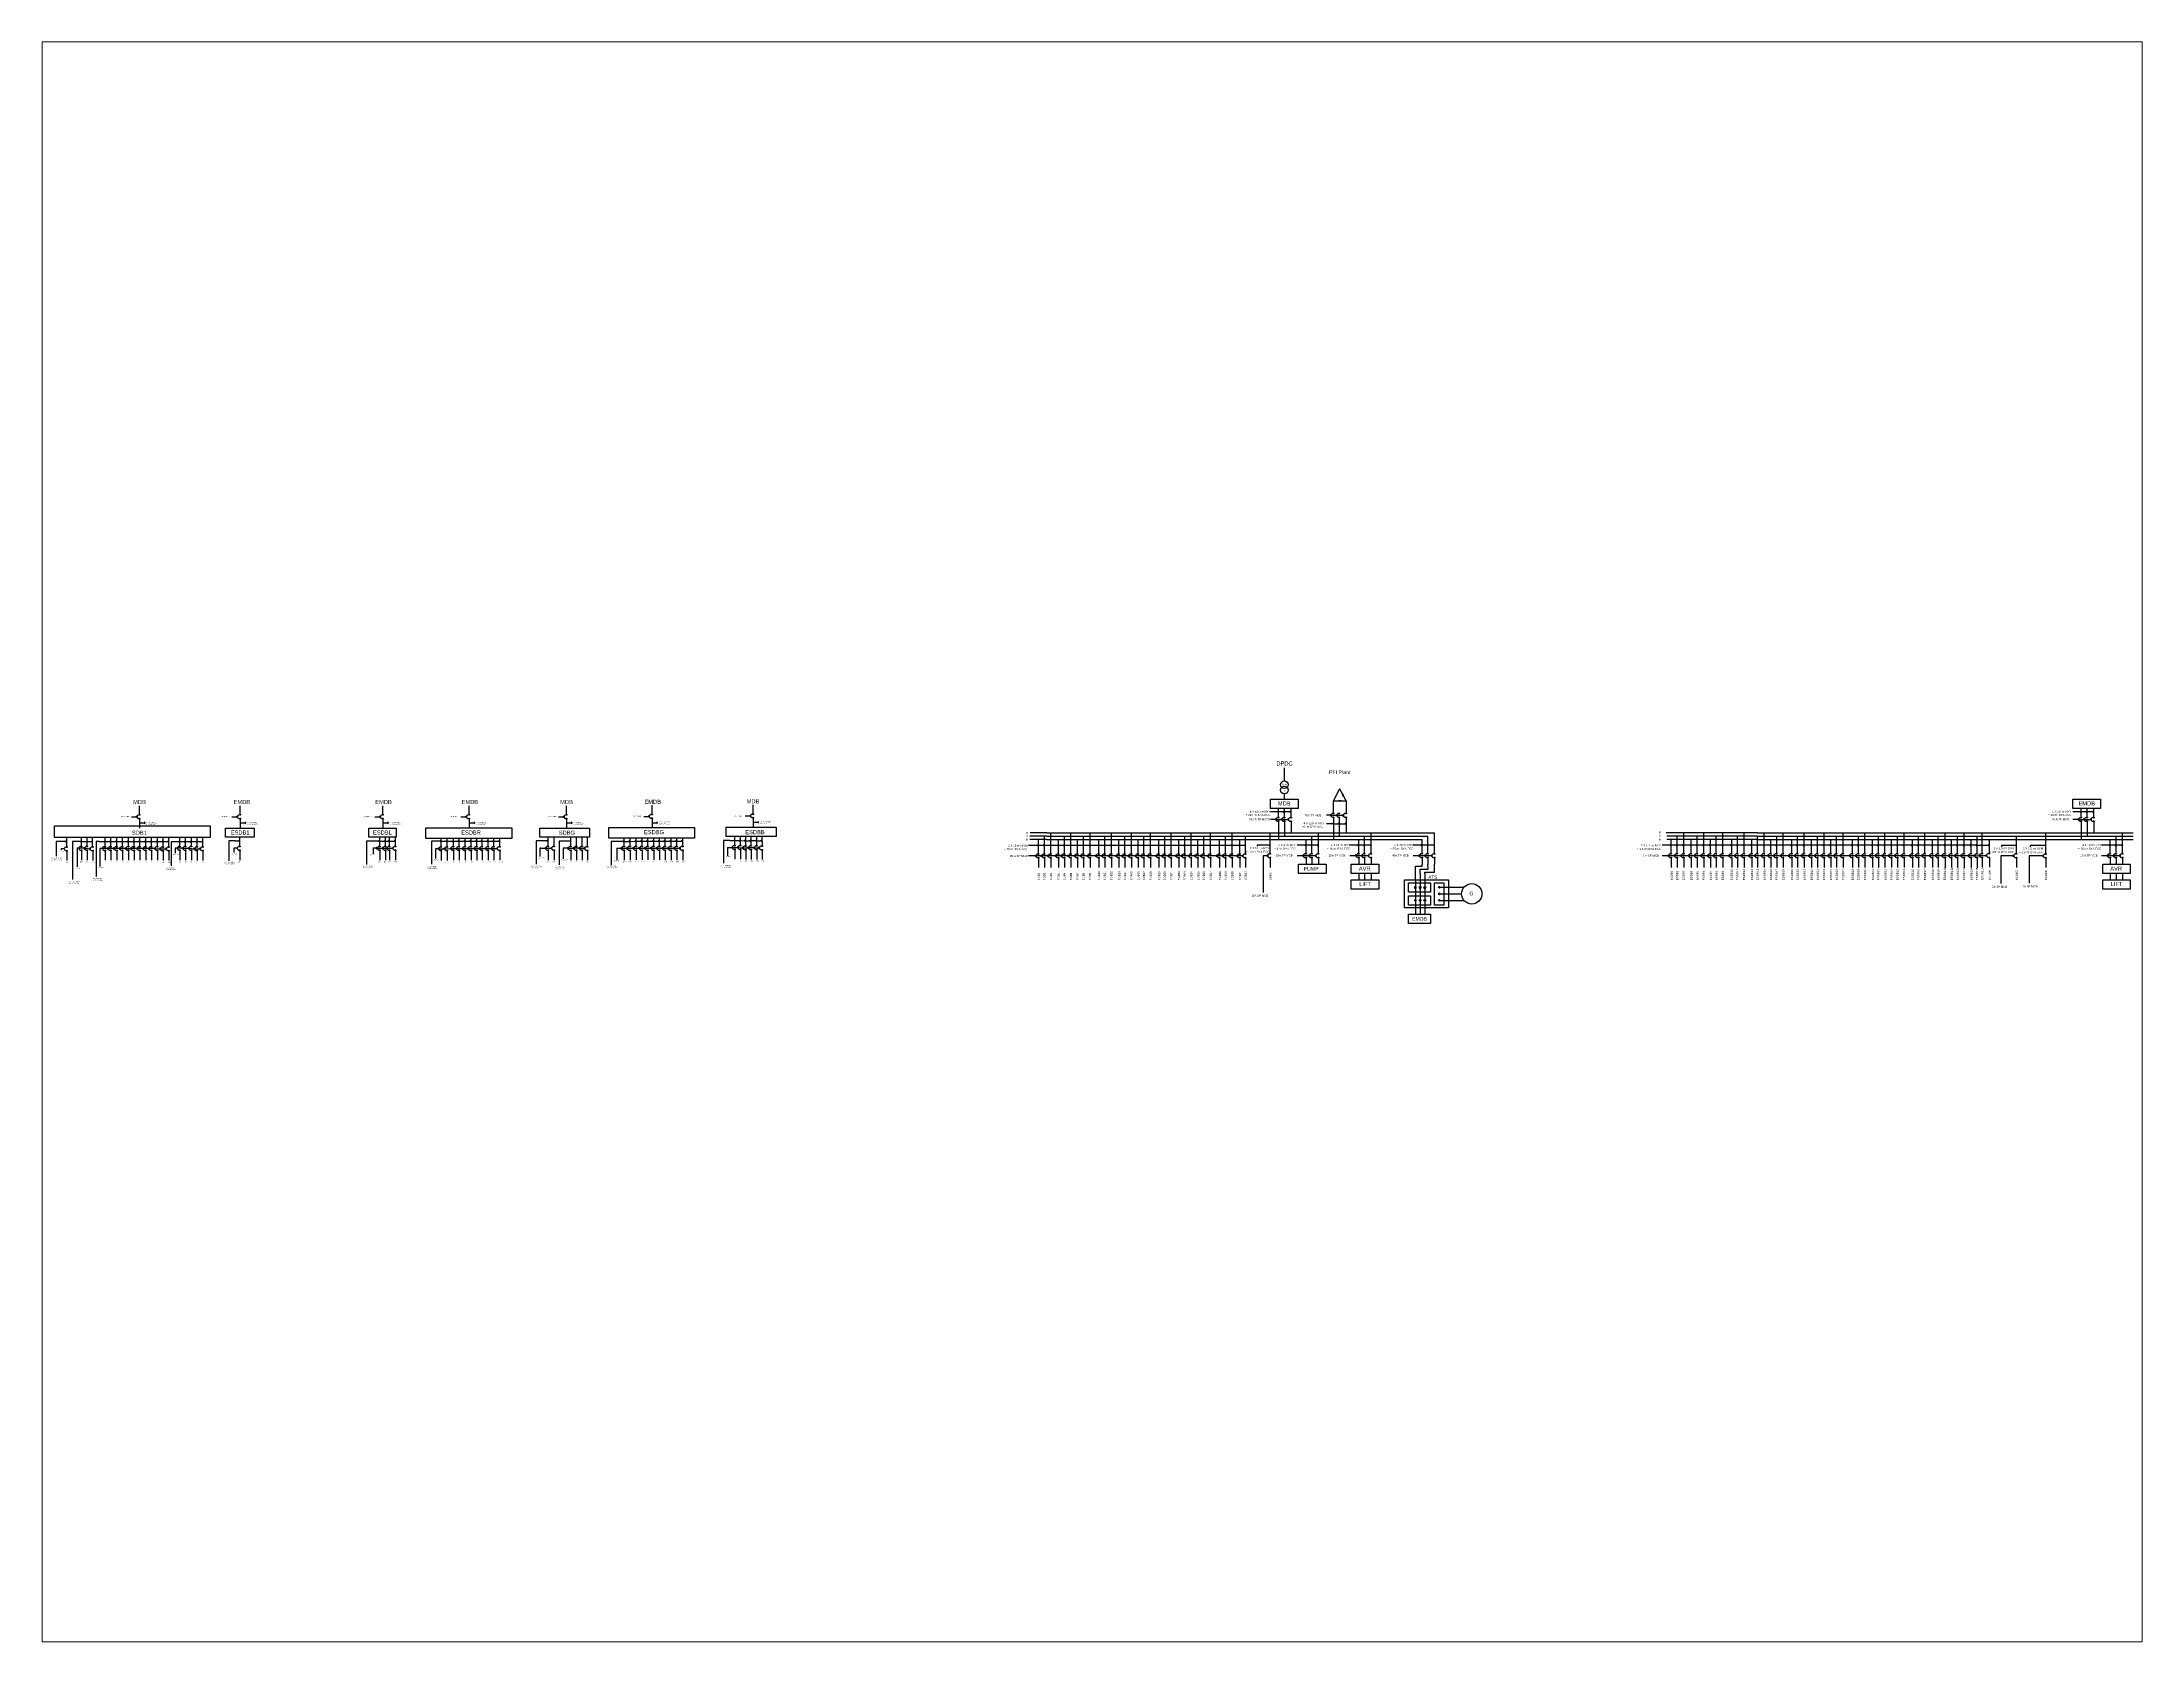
# Paper-space layout 'Layout1' of a CAD drawing. Header units: inches. Extents: x 1.05 to 9.45, y 0.8 to 7.2.
# The model-space entities are those that its viewports show. They can reach past a viewport. Long polylines and large blocks are cut down to what shows.
import ezdxf

# ---------------------------------------------------------------- set-up
doc = ezdxf.new("R2010")
doc.units = ezdxf.units.IN
doc.header["$LTSCALE"] = 20
doc.header["$MEASUREMENT"] = 0
doc.linetypes.add('HIDDEN', pattern=[0.375, 0.25, -0.125])
doc.layers.add('Layer1', color=7, linetype='Continuous')
doc.styles.get("Standard").update_dxf_attribs({"font": 'arial.ttf'})

msp = doc.modelspace()

# ---------------------------------------------------------------- linework, layer by layer
for p, q in [((6451, 993), (6451, 1057)), ((6451, 905), (6451, 931)), ((854, 819), (850, 824)), ((866, 831), (866, 873)), ((1344, 819), (1340, 824)), ((1357, 831), (1357, 873)), ((2041, 819), (2037, 824)), ((2053, 831), (2053, 873)), ((2461, 819), (2457, 824)), ((2474, 831), (2474, 873)), ((2937, 819), (2933, 824)), ((2949, 831), (2949, 873)), ((3326, 821), (3353, 821)), ((3353, 821), (3349, 825)), ((3353, 821), (3349, 817)), ((3366, 833), (3366, 875)), ((3820, 823), (3847, 823)), ((3847, 823), (3843, 827)), ((3847, 823), (3843, 819)), ((3859, 834), (3859, 877)), ((6484, 843), (6383, 843)), ((6423, 843), (6419, 847)), ((6423, 843), (6419, 838)), ((6423, 818), (6423, 860)), ((6451, 843), (6447, 847)), ((6451, 843), (6447, 838)), ((6451, 818), (6451, 860)), ((6484, 843), (6480, 847)), ((6484, 843), (6480, 838)), ((6484, 818), (6484, 860)), ((6678, 826), (6657, 826)), ((6678, 826), (6674, 830)), ((6678, 826), (6674, 821)), ((6691, 879), (6691, 896)), ((6691, 837), (6691, 879)), ((6707, 826), (6703, 830)), ((6707, 826), (6703, 821)), ((6739, 826), (6735, 830)), ((6739, 826), (6735, 821)), ((10399, 843), (10298, 843)), ((10338, 843), (10334, 847)), ((10338, 843), (10334, 838)), ((10338, 818), (10338, 860)), ((10367, 843), (10362, 847)), ((10367, 843), (10362, 838)), ((10367, 818), (10367, 860)), ((10399, 843), (10395, 847)), ((10399, 843), (10395, 838)), ((10399, 818), (10399, 860)), ((583, 676), (583, 718)), ((611, 676), (611, 718)), ((637, 675), (637, 717)), ((698, 675), (698, 717)), ((726, 675), (726, 717)), ((755, 675), (755, 717)), ((783, 675), (783, 717)), ((812, 675), (812, 717)), ((827, 819), (854, 819)), ((839, 675), (839, 717)), ((854, 819), (850, 815)), ((866, 808), (866, 764)), ((866, 789), (893, 789)), ((867, 675), (867, 717)), ((893, 789), (889, 793)), ((893, 789), (889, 785)), ((896, 675), (896, 717)), ((925, 675), (925, 717)), ((953, 675), (953, 717)), ((1062, 676), (1062, 719)), ((1091, 676), (1091, 719)), ((1119, 676), (1119, 719)), ((1317, 819), (1344, 819)), ((1344, 819), (1340, 815)), ((1355, 676), (1355, 719)), ((1357, 808), (1357, 764)), ((1357, 789), (1384, 789)), ((1384, 789), (1380, 793)), ((1384, 789), (1380, 785)), ((2014, 819), (2041, 819)), ((2041, 819), (2037, 815)), ((2038, 676), (2038, 719)), ((2053, 808), (2053, 764)), ((2053, 789), (2080, 789)), ((2066, 676), (2066, 719)), ((2080, 789), (2076, 793)), ((2080, 789), (2076, 785)), ((2086, 676), (2086, 719)), ((2114, 676), (2114, 719)), ((2434, 819), (2461, 819)), ((2461, 819), (2457, 815)), ((2474, 808), (2474, 764)), ((2474, 789), (2501, 789)), ((2501, 789), (2497, 793)), ((2501, 789), (2497, 785)), ((2860, 676), (2860, 719)), ((2888, 676), (2888, 719)), ((2910, 819), (2937, 819)), ((2937, 819), (2933, 815)), ((2949, 808), (2949, 764)), ((2949, 789), (2976, 789)), ((2970, 676), (2970, 718)), ((2976, 789), (2972, 793)), ((2976, 789), (2972, 785)), ((2997, 676), (2997, 719)), ((3025, 676), (3025, 719)), ((3366, 810), (3366, 766)), ((3366, 790), (3393, 790)), ((3393, 790), (3389, 794)), ((3393, 790), (3389, 786)), ((3770, 680), (3770, 722)), ((3798, 680), (3798, 722)), ((3823, 679), (3823, 721)), ((3849, 679), (3849, 721)), ((3859, 812), (3859, 768)), ((3859, 792), (3886, 792)), ((3878, 679), (3878, 721)), ((3886, 792), (3882, 796)), ((3886, 792), (3882, 788)), ((5280, 682), (5280, 723)), ((5292, 740), (6647, 740)), ((5292, 724), (6647, 724)), ((5312, 682), (5312, 739)), ((5378, 682), (5378, 723)), ((5410, 682), (5410, 739)), ((5471, 682), (5471, 723)), ((5503, 682), (5503, 739)), ((5575, 682), (5575, 723)), ((5607, 682), (5607, 739)), ((5672, 682), (5672, 723)), ((5705, 682), (5705, 739)), ((5766, 682), (5766, 723)), ((5798, 682), (5798, 739)), ((5867, 682), (5867, 723)), ((5899, 682), (5899, 739)), ((5965, 682), (5965, 723)), ((5997, 682), (5997, 739)), ((6058, 682), (6058, 723)), ((6090, 682), (6090, 739)), ((6164, 682), (6164, 723)), ((6196, 682), (6196, 739)), ((6262, 682), (6262, 723)), ((6382, 683), (6382, 740)), ((6410, 806), (6383, 806)), ((6410, 806), (6406, 810)), ((6410, 806), (6406, 802)), ((6423, 795), (6423, 749)), ((6423, 749), (6423, 708)), ((6439, 806), (6435, 810)), ((6439, 806), (6435, 802)), ((6451, 795), (6451, 749)), ((6451, 749), (6451, 724)), ((6471, 806), (6467, 810)), ((6471, 806), (6467, 802)), ((6484, 795), (6484, 749)), ((6484, 749), (6484, 740)), ((6585, 683), (6585, 724)), ((6617, 683), (6617, 740)), ((6647, 740), (6861, 740)), ((6647, 724), (6829, 724)), ((6670, 785), (6657, 785)), ((6691, 785), (6670, 785)), ((6691, 785), (6687, 789)), ((6691, 785), (6687, 781)), ((6691, 814), (6691, 769)), ((6691, 769), (6691, 727)), ((6691, 727), (6691, 708)), ((6719, 785), (6715, 789)), ((6719, 785), (6715, 781)), ((6719, 814), (6719, 769)), ((6719, 769), (6719, 743)), ((6719, 743), (6719, 724)), ((6752, 785), (6748, 789)), ((6752, 785), (6748, 781)), ((6752, 814), (6752, 769)), ((6752, 769), (6752, 759)), ((6752, 759), (6752, 740)), ((6829, 724), (7151, 724)), ((6842, 683), (6842, 724)), ((6861, 740), (7184, 740)), ((6875, 683), (6875, 740)), ((7151, 683), (7151, 724)), ((7184, 683), (7184, 740)), ((8367, 683), (8367, 724)), ((8399, 683), (8399, 740)), ((8465, 683), (8465, 724)), ((8497, 683), (8497, 740)), ((8558, 683), (8558, 724)), ((8590, 683), (8590, 740)), ((8662, 683), (8662, 724)), ((8694, 683), (8694, 740)), ((8759, 740), (10591, 740)), ((8759, 724), (10591, 724)), ((8759, 683), (8759, 724)), ((8792, 683), (8792, 740)), ((8853, 683), (8853, 724)), ((8885, 683), (8885, 740)), ((8954, 683), (8954, 724)), ((8986, 683), (8986, 740)), ((9052, 683), (9052, 724)), ((9084, 683), (9084, 740)), ((9145, 683), (9145, 724)), ((9177, 683), (9177, 740)), ((9251, 683), (9251, 724)), ((9283, 683), (9283, 740)), ((9349, 683), (9349, 724)), ((9381, 683), (9381, 740)), ((9442, 683), (9442, 724)), ((9474, 683), (9474, 740)), ((9544, 683), (9544, 724)), ((9576, 683), (9576, 740)), ((9641, 683), (9641, 724)), ((9674, 683), (9674, 740)), ((9734, 683), (9734, 724)), ((9767, 683), (9767, 740)), ((9830, 683), (9830, 724)), ((9855, 683), (9855, 740)), ((10022, 682), (10022, 723)), ((10166, 682), (10166, 739)), ((10326, 806), (10298, 806)), ((10326, 806), (10322, 810)), ((10326, 806), (10322, 802)), ((10326, 806), (10386, 806)), ((10338, 795), (10338, 749)), ((10338, 749), (10338, 708)), ((10354, 806), (10350, 810)), ((10354, 806), (10350, 802)), ((10367, 795), (10367, 749)), ((10367, 749), (10367, 724)), ((10386, 806), (10382, 810)), ((10386, 806), (10382, 802)), ((10399, 795), (10399, 749)), ((10399, 749), (10399, 740)), ((10508, 683), (10508, 724)), ((10540, 683), (10540, 740)), ((512, 698), (507, 702)), ((512, 698), (507, 694)), ((512, 673), (512, 716)), ((512, 651), (512, 605)), ((599, 665), (570, 665)), ((583, 698), (579, 702)), ((583, 698), (579, 694)), ((583, 653), (583, 608)), ((599, 665), (595, 669)), ((599, 665), (595, 660)), ((611, 698), (607, 702)), ((611, 698), (607, 694)), ((611, 653), (611, 608)), ((625, 663), (621, 667)), ((625, 663), (621, 659)), ((637, 698), (633, 702)), ((637, 698), (633, 694)), ((638, 652), (638, 606)), ((800, 664), (685, 664)), ((697, 698), (693, 702)), ((697, 698), (693, 694)), ((698, 652), (698, 607)), ((714, 664), (710, 668)), ((714, 664), (710, 660)), ((726, 699), (722, 703)), ((726, 699), (722, 695)), ((726, 652), (726, 607)), ((743, 664), (738, 668)), ((743, 664), (738, 660)), ((755, 699), (751, 703)), ((755, 699), (751, 695)), ((755, 652), (755, 607)), ((771, 664), (767, 668)), ((771, 664), (767, 660)), ((783, 698), (779, 702)), ((783, 698), (779, 694)), ((783, 652), (783, 607)), ((800, 664), (796, 668)), ((800, 664), (796, 660)), ((812, 698), (808, 702)), ((812, 698), (808, 694)), ((812, 652), (812, 607)), ((826, 664), (822, 668)), ((826, 664), (822, 660)), ((941, 664), (826, 664)), ((839, 698), (835, 702)), ((839, 698), (835, 694)), ((839, 652), (839, 607)), ((855, 664), (851, 668)), ((855, 664), (851, 660)), ((867, 699), (863, 703)), ((867, 699), (863, 695)), ((867, 652), (867, 607)), ((884, 664), (880, 668)), ((884, 664), (880, 660)), ((896, 698), (892, 702)), ((896, 698), (892, 694)), ((896, 652), (896, 607)), ((912, 664), (908, 668)), ((912, 664), (908, 660)), ((924, 698), (920, 702)), ((924, 698), (920, 694)), ((925, 652), (925, 607)), ((941, 664), (937, 668)), ((941, 664), (937, 660)), ((953, 698), (949, 702)), ((953, 698), (949, 694)), ((953, 652), (953, 607)), ((968, 662), (964, 666)), ((968, 662), (964, 658)), ((981, 698), (977, 702)), ((981, 698), (977, 694)), ((981, 673), (981, 716)), ((981, 651), (981, 605)), ((997, 662), (993, 666)), ((997, 662), (993, 658)), ((1009, 699), (1005, 703)), ((1009, 699), (1005, 694)), ((1009, 673), (1009, 716)), ((1009, 651), (1009, 605)), ((1062, 697), (1058, 701)), ((1062, 697), (1058, 693)), ((1062, 654), (1062, 608)), ((1078, 665), (1074, 669)), ((1078, 665), (1074, 661)), ((1090, 696), (1086, 701)), ((1090, 696), (1086, 692)), ((1091, 654), (1091, 608)), ((1107, 665), (1103, 669)), ((1107, 665), (1103, 661)), ((1119, 696), (1115, 701)), ((1119, 696), (1115, 692)), ((1119, 654), (1119, 608)), ((1134, 663), (1130, 667)), ((1134, 663), (1130, 659)), ((1148, 697), (1144, 701)), ((1148, 697), (1144, 693)), ((1147, 674), (1147, 717)), ((1147, 652), (1147, 606)), ((1163, 663), (1159, 667)), ((1163, 663), (1159, 659)), ((1175, 696), (1171, 701)), ((1175, 696), (1171, 692)), ((1175, 674), (1175, 717)), ((1175, 652), (1175, 606)), ((1332, 702), (1326, 702)), ((1332, 702), (1355, 702)), ((1355, 702), (1351, 706)), ((1355, 702), (1351, 698)), ((1355, 654), (1355, 608)), ((2026, 665), (2021, 669)), ((2026, 665), (2021, 661)), ((2026, 665), (2054, 665)), ((2037, 700), (2033, 704)), ((2037, 700), (2033, 696)), ((2038, 654), (2038, 608)), ((2054, 665), (2050, 669)), ((2054, 665), (2050, 661)), ((2066, 700), (2062, 704)), ((2066, 700), (2062, 696)), ((2066, 654), (2066, 608)), ((2073, 665), (2069, 669)), ((2073, 665), (2069, 661)), ((2085, 700), (2081, 704)), ((2085, 700), (2081, 696)), ((2086, 653), (2086, 608)), ((2102, 665), (2098, 669)), ((2102, 665), (2098, 661)), ((2114, 700), (2110, 704)), ((2114, 700), (2110, 696)), ((2114, 653), (2114, 608)), ((2325, 663), (2321, 667)), ((2325, 663), (2321, 659)), ((2326, 663), (2354, 663)), ((2337, 700), (2333, 704)), ((2337, 700), (2333, 696)), ((2338, 674), (2338, 713)), ((2338, 651), (2338, 606)), ((2354, 663), (2350, 667)), ((2354, 663), (2350, 659)), ((2367, 700), (2363, 704)), ((2367, 700), (2363, 696)), ((2367, 674), (2367, 713)), ((2367, 651), (2367, 606)), ((2385, 664), (2381, 668)), ((2385, 664), (2381, 660)), ((2396, 699), (2392, 703)), ((2396, 699), (2392, 695)), ((2397, 675), (2397, 713)), ((2397, 652), (2397, 607)), ((2413, 664), (2409, 668)), ((2413, 664), (2409, 660)), ((2425, 700), (2421, 704)), ((2425, 700), (2421, 696)), ((2426, 675), (2426, 713)), ((2426, 652), (2426, 607)), ((2442, 664), (2438, 668)), ((2442, 664), (2438, 660)), ((2454, 700), (2450, 704)), ((2454, 700), (2450, 696)), ((2454, 675), (2454, 713)), ((2454, 652), (2454, 607)), ((2470, 664), (2466, 668)), ((2470, 664), (2466, 660)), ((2482, 700), (2478, 704)), ((2482, 700), (2478, 696)), ((2483, 675), (2483, 713)), ((2483, 652), (2483, 607)), ((2499, 664), (2495, 668)), ((2499, 664), (2495, 660)), ((2511, 701), (2507, 705)), ((2511, 701), (2507, 696)), ((2511, 675), (2511, 713)), ((2511, 652), (2511, 607)), ((2526, 664), (2521, 668)), ((2526, 664), (2521, 659)), ((2537, 700), (2533, 704)), ((2537, 700), (2533, 696)), ((2538, 675), (2538, 713)), ((2538, 652), (2538, 607)), ((2554, 664), (2550, 668)), ((2554, 664), (2550, 659)), ((2566, 700), (2562, 704)), ((2566, 700), (2562, 696)), ((2567, 675), (2567, 713)), ((2567, 652), (2567, 607)), ((2583, 664), (2579, 668)), ((2583, 664), (2579, 659)), ((2595, 700), (2591, 704)), ((2595, 700), (2591, 696)), ((2595, 675), (2595, 713)), ((2595, 652), (2595, 607)), ((2611, 664), (2607, 668)), ((2611, 664), (2607, 659)), ((2623, 700), (2619, 704)), ((2623, 700), (2619, 696)), ((2624, 675), (2624, 713)), ((2624, 652), (2624, 607)), ((2825, 665), (2819, 665)), ((2825, 665), (2876, 665)), ((2847, 665), (2843, 669)), ((2847, 665), (2843, 661)), ((2859, 701), (2855, 705)), ((2859, 701), (2855, 697)), ((2860, 654), (2860, 608)), ((2876, 665), (2872, 669)), ((2876, 665), (2872, 661)), ((2888, 654), (2888, 608)), ((2958, 665), (2954, 669)), ((2958, 665), (2954, 660)), ((2970, 700), (2966, 704)), ((2970, 700), (2966, 696)), ((2970, 653), (2970, 608)), ((2985, 665), (2980, 669)), ((2985, 665), (2980, 661)), ((3013, 665), (2985, 665)), ((2997, 654), (2997, 608)), ((3013, 665), (3009, 669)), ((3013, 665), (3009, 661)), ((3025, 654), (3025, 608)), ((3038, 665), (3034, 669)), ((3038, 665), (3034, 661)), ((3051, 653), (3051, 607)), ((3195, 665), (3246, 665)), ((3218, 665), (3214, 669)), ((3218, 665), (3214, 660)), ((3229, 699), (3225, 703)), ((3229, 699), (3225, 695)), ((3230, 676), (3230, 715)), ((3230, 653), (3230, 608)), ((3246, 665), (3242, 669)), ((3246, 665), (3242, 660)), ((3258, 699), (3253, 703)), ((3258, 699), (3253, 695)), ((3259, 676), (3259, 715)), ((3259, 653), (3259, 608)), ((3277, 665), (3273, 670)), ((3277, 665), (3273, 661)), ((3288, 700), (3284, 704)), ((3288, 700), (3284, 696)), ((3289, 677), (3289, 715)), ((3289, 654), (3289, 609)), ((3305, 665), (3301, 670)), ((3305, 665), (3301, 661)), ((3317, 700), (3312, 704)), ((3317, 700), (3312, 696)), ((3318, 677), (3318, 715)), ((3318, 654), (3318, 609)), ((3334, 665), (3330, 670)), ((3334, 665), (3330, 661)), ((3345, 700), (3341, 704)), ((3345, 700), (3341, 696)), ((3346, 677), (3346, 715)), ((3346, 654), (3346, 609)), ((3362, 665), (3358, 670)), ((3362, 665), (3358, 661)), ((3374, 700), (3370, 704)), ((3374, 700), (3370, 696)), ((3375, 677), (3375, 715)), ((3375, 654), (3375, 609)), ((3391, 665), (3387, 670)), ((3391, 665), (3387, 661)), ((3402, 700), (3398, 704)), ((3402, 700), (3398, 696)), ((3403, 677), (3403, 715)), ((3403, 654), (3403, 609)), ((3418, 665), (3414, 669)), ((3418, 665), (3414, 661)), ((3429, 700), (3425, 704)), ((3429, 700), (3425, 696)), ((3430, 677), (3430, 715)), ((3430, 654), (3430, 608)), ((3446, 665), (3442, 669)), ((3446, 665), (3442, 661)), ((3458, 700), (3453, 704)), ((3458, 700), (3453, 696)), ((3459, 677), (3459, 715)), ((3459, 654), (3459, 608)), ((3475, 665), (3471, 669)), ((3475, 665), (3471, 661)), ((3486, 700), (3482, 704)), ((3486, 700), (3482, 696)), ((3487, 677), (3487, 715)), ((3487, 654), (3487, 608)), ((3503, 665), (3499, 669)), ((3503, 665), (3499, 661)), ((3515, 700), (3511, 704)), ((3515, 700), (3511, 696)), ((3516, 677), (3516, 715)), ((3516, 654), (3516, 608)), ((3735, 669), (3786, 669)), ((3746, 703), (3740, 703)), ((3746, 703), (3797, 703)), ((3757, 669), (3753, 673)), ((3757, 669), (3753, 665)), ((3769, 703), (3765, 707)), ((3769, 703), (3765, 699)), ((3770, 657), (3770, 612)), ((3786, 669), (3782, 673)), ((3786, 669), (3782, 665)), ((3797, 703), (3793, 707)), ((3797, 703), (3793, 699)), ((3798, 657), (3798, 612)), ((3810, 667), (3806, 671)), ((3810, 667), (3806, 663)), ((3822, 702), (3818, 706)), ((3822, 702), (3818, 698)), ((3823, 656), (3823, 610)), ((3837, 668), (3833, 672)), ((3837, 668), (3833, 664)), ((3865, 668), (3837, 668)), ((3848, 702), (3844, 706)), ((3848, 702), (3844, 698)), ((3877, 702), (3848, 702)), ((3849, 656), (3849, 611)), ((3865, 668), (3861, 672)), ((3865, 668), (3861, 664)), ((3877, 702), (3873, 706)), ((3877, 702), (3873, 698)), ((3878, 656), (3878, 611)), ((3890, 668), (3886, 672)), ((3890, 668), (3886, 663)), ((3902, 702), (3898, 706)), ((3902, 702), (3898, 698)), ((3903, 655), (3903, 610)), ((6250, 628), (5202, 628)), ((6262, 679), (5203, 679)), ((5239, 628), (5235, 632)), ((5239, 628), (5235, 624)), ((5251, 679), (5247, 683)), ((5251, 679), (5247, 675)), ((5251, 682), (5251, 707)), ((5251, 639), (5251, 682)), ((5251, 617), (5251, 571)), ((5268, 628), (5263, 632)), ((5268, 628), (5263, 624)), ((5280, 679), (5276, 683)), ((5280, 679), (5276, 675)), ((5280, 639), (5280, 682)), ((5280, 617), (5280, 571)), ((5291, 708), (6647, 708)), ((5300, 628), (5296, 632)), ((5300, 628), (5296, 624)), ((5312, 679), (5308, 683)), ((5312, 679), (5308, 675)), ((5312, 639), (5312, 682)), ((5312, 617), (5312, 571)), ((5337, 628), (5333, 632)), ((5337, 628), (5333, 624)), ((5349, 679), (5345, 683)), ((5349, 679), (5345, 675)), ((5349, 682), (5349, 707)), ((5349, 639), (5349, 682)), ((5349, 617), (5349, 571)), ((5365, 628), (5361, 632)), ((5365, 628), (5361, 624)), ((5378, 679), (5374, 683)), ((5378, 679), (5374, 675)), ((5378, 639), (5378, 682)), ((5378, 617), (5378, 571)), ((5397, 628), (5393, 632)), ((5397, 628), (5393, 624)), ((5410, 679), (5406, 683)), ((5410, 679), (5406, 675)), ((5410, 639), (5410, 682)), ((5410, 617), (5410, 571)), ((5430, 628), (5426, 632)), ((5430, 628), (5426, 624)), ((5442, 679), (5438, 683)), ((5442, 679), (5438, 675)), ((5442, 682), (5442, 707)), ((5442, 639), (5442, 682)), ((5442, 617), (5442, 571)), ((5458, 628), (5454, 632)), ((5458, 628), (5454, 624)), ((5471, 679), (5467, 683)), ((5471, 679), (5467, 675)), ((5471, 639), (5471, 682)), ((5471, 617), (5471, 571)), ((5491, 628), (5487, 632)), ((5491, 628), (5487, 624)), ((5503, 679), (5499, 683)), ((5503, 679), (5499, 675)), ((5503, 639), (5503, 682)), ((5503, 617), (5503, 571)), ((5534, 628), (5530, 632)), ((5534, 628), (5530, 624)), ((5546, 679), (5542, 683)), ((5546, 679), (5542, 675)), ((5546, 682), (5546, 707)), ((5546, 639), (5546, 682)), ((5546, 617), (5546, 571)), ((5562, 628), (5558, 632)), ((5562, 628), (5558, 624)), ((5575, 679), (5571, 683)), ((5575, 679), (5571, 675)), ((5575, 639), (5575, 682)), ((5575, 617), (5575, 571)), ((5595, 628), (5591, 632)), ((5595, 628), (5591, 624)), ((5607, 679), (5603, 683)), ((5607, 679), (5603, 675)), ((5607, 639), (5607, 682)), ((5607, 617), (5607, 571)), ((5631, 628), (5627, 632)), ((5631, 628), (5627, 624)), ((5644, 679), (5640, 683)), ((5644, 679), (5640, 675)), ((5644, 682), (5644, 707)), ((5644, 639), (5644, 682)), ((5644, 617), (5644, 571)), ((5660, 628), (5656, 632)), ((5660, 628), (5656, 624)), ((5672, 679), (5668, 683)), ((5672, 679), (5668, 675)), ((5672, 639), (5672, 682)), ((5672, 617), (5672, 571)), ((5692, 628), (5688, 632)), ((5692, 628), (5688, 624)), ((5705, 679), (5701, 683)), ((5705, 679), (5701, 675)), ((5705, 639), (5705, 682)), ((5705, 617), (5705, 571)), ((5725, 628), (5721, 632)), ((5725, 628), (5721, 624)), ((5737, 679), (5733, 683)), ((5737, 679), (5733, 675)), ((5737, 682), (5737, 707)), ((5737, 639), (5737, 682)), ((5737, 617), (5737, 571)), ((5753, 628), (5749, 632)), ((5753, 628), (5749, 624)), ((5766, 679), (5761, 683)), ((5766, 679), (5761, 675)), ((5766, 639), (5766, 682)), ((5766, 617), (5766, 571)), ((5785, 628), (5781, 632)), ((5785, 628), (5781, 624)), ((5798, 679), (5794, 683)), ((5798, 679), (5794, 675)), ((5798, 639), (5798, 682)), ((5798, 617), (5798, 571)), ((5826, 628), (5822, 632)), ((5826, 628), (5822, 624)), ((5839, 679), (5834, 683)), ((5839, 679), (5834, 675)), ((5839, 682), (5839, 707)), ((5839, 639), (5839, 682)), ((5839, 617), (5839, 571)), ((5855, 628), (5851, 632)), ((5855, 628), (5851, 624)), ((5867, 679), (5863, 683)), ((5867, 679), (5863, 675)), ((5867, 639), (5867, 682)), ((5867, 617), (5867, 571)), ((5887, 628), (5883, 632)), ((5887, 628), (5883, 624)), ((5899, 679), (5895, 683)), ((5899, 679), (5895, 675)), ((5899, 639), (5899, 682)), ((5899, 617), (5899, 571)), ((5924, 628), (5920, 632)), ((5924, 628), (5920, 624)), ((5936, 679), (5932, 683)), ((5936, 679), (5932, 675)), ((5936, 682), (5936, 707)), ((5936, 639), (5936, 682)), ((5936, 617), (5936, 571)), ((5952, 628), (5948, 632)), ((5952, 628), (5948, 624)), ((5965, 679), (5961, 683)), ((5965, 679), (5961, 675)), ((5965, 639), (5965, 682)), ((5965, 617), (5965, 571)), ((5985, 628), (5981, 632)), ((5985, 628), (5981, 624)), ((5997, 679), (5993, 683)), ((5997, 679), (5993, 675)), ((5997, 639), (5997, 682)), ((5997, 617), (5997, 571)), ((6017, 628), (6013, 632)), ((6017, 628), (6013, 624)), ((6029, 679), (6025, 683)), ((6029, 679), (6025, 675)), ((6029, 682), (6029, 707)), ((6029, 639), (6029, 682)), ((6029, 617), (6029, 571)), ((6046, 628), (6042, 632)), ((6046, 628), (6042, 624)), ((6058, 679), (6054, 683)), ((6058, 679), (6054, 675)), ((6058, 639), (6058, 682)), ((6058, 617), (6058, 571)), ((6078, 628), (6074, 632)), ((6078, 628), (6074, 624)), ((6090, 679), (6086, 683)), ((6090, 679), (6086, 675)), ((6090, 639), (6090, 682)), ((6090, 617), (6090, 571)), ((6123, 628), (6119, 632)), ((6123, 628), (6119, 624)), ((6135, 679), (6131, 683)), ((6135, 679), (6131, 675)), ((6135, 682), (6135, 707)), ((6135, 639), (6135, 682)), ((6135, 617), (6135, 571)), ((6152, 628), (6148, 632)), ((6152, 628), (6148, 624)), ((6164, 679), (6160, 683)), ((6164, 679), (6160, 675)), ((6164, 639), (6164, 682)), ((6164, 617), (6164, 571)), ((6184, 628), (6180, 632)), ((6184, 628), (6180, 624)), ((6196, 679), (6192, 683)), ((6196, 679), (6192, 675)), ((6196, 639), (6196, 682)), ((6196, 617), (6196, 571)), ((6221, 628), (6217, 632)), ((6221, 628), (6217, 624)), ((6233, 679), (6229, 683)), ((6233, 679), (6229, 675)), ((6233, 682), (6233, 707)), ((6233, 639), (6233, 682)), ((6233, 617), (6233, 571)), ((6249, 628), (6245, 632)), ((6249, 628), (6245, 624)), ((6262, 679), (6258, 683)), ((6262, 679), (6258, 675)), ((6262, 639), (6262, 682)), ((6262, 617), (6262, 571)), ((6382, 680), (6351, 680)), ((6370, 629), (6366, 633)), ((6370, 629), (6366, 625)), ((6382, 680), (6378, 684)), ((6382, 680), (6378, 676)), ((6382, 640), (6382, 683)), ((6382, 618), (6382, 572)), ((6617, 680), (6514, 680)), ((6605, 629), (6514, 629)), ((6544, 629), (6540, 633)), ((6544, 629), (6540, 625)), ((6557, 680), (6552, 684)), ((6557, 680), (6552, 676)), ((6557, 683), (6557, 708)), ((6557, 640), (6557, 683)), ((6557, 618), (6557, 587)), ((6573, 629), (6569, 633)), ((6573, 629), (6569, 625)), ((6585, 680), (6581, 684)), ((6585, 680), (6581, 676)), ((6585, 640), (6585, 683)), ((6585, 618), (6585, 587)), ((6605, 629), (6601, 633)), ((6605, 629), (6601, 625)), ((6617, 680), (6613, 684)), ((6617, 680), (6613, 676)), ((6617, 640), (6617, 683)), ((6617, 618), (6617, 587)), ((6647, 708), (6800, 708)), ((6875, 680), (6771, 680)), ((6862, 629), (6771, 629)), ((6802, 629), (6797, 633)), ((6802, 629), (6797, 625)), ((6800, 708), (7123, 708)), ((6814, 680), (6810, 684)), ((6814, 680), (6810, 676)), ((6814, 683), (6814, 708)), ((6814, 640), (6814, 683)), ((6814, 618), (6814, 587)), ((6830, 629), (6826, 633)), ((6830, 629), (6826, 625)), ((6842, 680), (6838, 684)), ((6842, 680), (6838, 676)), ((6842, 640), (6842, 683)), ((6842, 618), (6842, 587)), ((6862, 629), (6858, 633)), ((6862, 629), (6858, 625)), ((6875, 680), (6871, 684)), ((6875, 680), (6871, 676)), ((6875, 640), (6875, 683)), ((6875, 618), (6875, 587)), ((7184, 680), (7080, 680)), ((7171, 629), (7080, 629)), ((7110, 629), (7106, 633)), ((7110, 629), (7106, 625)), ((7123, 680), (7119, 684)), ((7123, 680), (7119, 676)), ((7123, 683), (7123, 708)), ((7123, 640), (7123, 683)), ((7123, 618), (7123, 587)), ((7139, 629), (7135, 633)), ((7139, 629), (7135, 625)), ((7151, 680), (7147, 684)), ((7151, 680), (7147, 676)), ((7151, 640), (7151, 683)), ((7151, 618), (7151, 587)), ((7171, 629), (7167, 633)), ((7171, 629), (7167, 625)), ((7184, 680), (7180, 684)), ((7184, 680), (7180, 676)), ((7184, 640), (7184, 683)), ((7184, 618), (7184, 587)), ((9830, 680), (8294, 680)), ((9818, 629), (8294, 629)), ((8326, 629), (8322, 633)), ((8326, 629), (8322, 625)), ((8338, 680), (8334, 684)), ((8338, 680), (8334, 676)), ((8338, 683), (8338, 708)), ((8338, 640), (8338, 683)), ((8338, 618), (8338, 572)), ((8355, 629), (8351, 633)), ((8355, 629), (8351, 625)), ((8367, 680), (8363, 684)), ((8367, 680), (8363, 676)), ((8367, 640), (8367, 683)), ((8367, 618), (8367, 572)), ((8387, 629), (8383, 633)), ((8387, 629), (8383, 625)), ((8399, 680), (8395, 684)), ((8399, 680), (8395, 676)), ((8399, 640), (8399, 683)), ((8399, 618), (8399, 572)), ((8424, 629), (8420, 633)), ((8424, 629), (8420, 625)), ((8436, 680), (8432, 684)), ((8436, 680), (8432, 676)), ((8436, 683), (8436, 708)), ((8436, 640), (8436, 683)), ((8436, 618), (8436, 572)), ((8452, 629), (8448, 633)), ((8452, 629), (8448, 625)), ((8465, 680), (8461, 684)), ((8465, 680), (8461, 676)), ((8465, 640), (8465, 683)), ((8465, 618), (8465, 572)), ((8485, 629), (8480, 633)), ((8485, 629), (8480, 625)), ((8497, 680), (8493, 684)), ((8497, 680), (8493, 676)), ((8497, 640), (8497, 683)), ((8497, 618), (8497, 572)), ((8517, 629), (8513, 633)), ((8517, 629), (8513, 625)), ((8529, 680), (8525, 684)), ((8529, 680), (8525, 676)), ((8529, 683), (8529, 708)), ((8529, 640), (8529, 683)), ((8529, 618), (8529, 572)), ((8545, 629), (8541, 633)), ((8545, 629), (8541, 625)), ((8558, 680), (8554, 684)), ((8558, 680), (8554, 676)), ((8558, 640), (8558, 683)), ((8558, 618), (8558, 572)), ((8578, 629), (8574, 633)), ((8578, 629), (8574, 625)), ((8590, 680), (8586, 684)), ((8590, 680), (8586, 676)), ((8590, 640), (8590, 683)), ((8590, 618), (8590, 572)), ((8621, 629), (8617, 633)), ((8621, 629), (8617, 625)), ((8633, 680), (8629, 684)), ((8633, 680), (8629, 676)), ((8633, 683), (8633, 708)), ((8633, 640), (8633, 683)), ((8633, 618), (8633, 572)), ((8649, 629), (8645, 633)), ((8649, 629), (8645, 625)), ((8662, 680), (8658, 684)), ((8662, 680), (8658, 676)), ((8662, 640), (8662, 683)), ((8662, 618), (8662, 572)), ((8682, 629), (8678, 633)), ((8682, 629), (8678, 625)), ((8694, 680), (8690, 684)), ((8694, 680), (8690, 676)), ((8694, 640), (8694, 683)), ((8694, 618), (8694, 572)), ((8719, 629), (8714, 633)), ((8719, 629), (8714, 625)), ((8731, 680), (8727, 684)), ((8731, 680), (8727, 676)), ((8731, 683), (8731, 708)), ((8731, 640), (8731, 683)), ((8731, 618), (8731, 572)), ((8747, 629), (8743, 633)), ((8747, 629), (8743, 625)), ((8759, 680), (8755, 684)), ((8759, 680), (8755, 676)), ((8759, 708), (10591, 708)), ((8759, 640), (8759, 683)), ((8759, 618), (8759, 572)), ((8779, 629), (8775, 633)), ((8779, 629), (8775, 625)), ((8792, 680), (8788, 684)), ((8792, 680), (8788, 676)), ((8792, 640), (8792, 683)), ((8792, 618), (8792, 572)), ((8812, 629), (8808, 633)), ((8812, 629), (8808, 625)), ((8824, 680), (8820, 684)), ((8824, 680), (8820, 676)), ((8824, 683), (8824, 708)), ((8824, 640), (8824, 683)), ((8824, 618), (8824, 572)), ((8840, 629), (8836, 633)), ((8840, 629), (8836, 625)), ((8853, 680), (8849, 684)), ((8853, 680), (8849, 676)), ((8853, 640), (8853, 683)), ((8853, 618), (8853, 572)), ((8872, 629), (8868, 633)), ((8872, 629), (8868, 625)), ((8885, 680), (8881, 684)), ((8885, 680), (8881, 676)), ((8885, 640), (8885, 683)), ((8885, 618), (8885, 572)), ((8913, 629), (8909, 633)), ((8913, 629), (8909, 625)), ((8926, 680), (8922, 684)), ((8926, 680), (8922, 676)), ((8926, 683), (8926, 708)), ((8926, 640), (8926, 683)), ((8926, 618), (8926, 572)), ((8942, 629), (8938, 633)), ((8942, 629), (8938, 625)), ((8954, 680), (8950, 684)), ((8954, 680), (8950, 676)), ((8954, 640), (8954, 683)), ((8954, 618), (8954, 572)), ((8974, 629), (8970, 633)), ((8974, 629), (8970, 625)), ((8986, 680), (8982, 684)), ((8986, 680), (8982, 676)), ((8986, 640), (8986, 683)), ((8986, 618), (8986, 572)), ((9011, 629), (9007, 633)), ((9011, 629), (9007, 625)), ((9023, 680), (9019, 684)), ((9023, 680), (9019, 676)), ((9023, 683), (9023, 708)), ((9023, 640), (9023, 683)), ((9023, 618), (9023, 572)), ((9040, 629), (9035, 633)), ((9040, 629), (9035, 625)), ((9052, 680), (9048, 684)), ((9052, 680), (9048, 676)), ((9052, 640), (9052, 683)), ((9052, 618), (9052, 572)), ((9072, 629), (9068, 633)), ((9072, 629), (9068, 625)), ((9084, 680), (9080, 684)), ((9084, 680), (9080, 676)), ((9084, 640), (9084, 683)), ((9084, 618), (9084, 572)), ((9104, 629), (9100, 633)), ((9104, 629), (9100, 625)), ((9116, 680), (9112, 684)), ((9116, 680), (9112, 676)), ((9116, 683), (9116, 708)), ((9116, 640), (9116, 683)), ((9116, 618), (9116, 572)), ((9133, 629), (9129, 633)), ((9133, 629), (9129, 625)), ((9145, 680), (9141, 684)), ((9145, 680), (9141, 676)), ((9145, 640), (9145, 683)), ((9145, 618), (9145, 572)), ((9165, 629), (9161, 633)), ((9165, 629), (9161, 625)), ((9177, 680), (9173, 684)), ((9177, 680), (9173, 676)), ((9177, 640), (9177, 683)), ((9177, 618), (9177, 572)), ((9210, 629), (9206, 633)), ((9210, 629), (9206, 625)), ((9223, 680), (9218, 684)), ((9223, 680), (9218, 676)), ((9223, 683), (9223, 708)), ((9223, 640), (9223, 683)), ((9223, 618), (9223, 572)), ((9239, 629), (9235, 633)), ((9239, 629), (9235, 625)), ((9251, 680), (9247, 684)), ((9251, 680), (9247, 676)), ((9251, 640), (9251, 683)), ((9251, 618), (9251, 572)), ((9271, 629), (9267, 633)), ((9271, 629), (9267, 625)), ((9283, 680), (9279, 684)), ((9283, 680), (9279, 676)), ((9283, 640), (9283, 683)), ((9283, 618), (9283, 572)), ((9308, 629), (9304, 633)), ((9308, 629), (9304, 625)), ((9320, 680), (9316, 684)), ((9320, 680), (9316, 676)), ((9320, 683), (9320, 708)), ((9320, 640), (9320, 683)), ((9320, 618), (9320, 572)), ((9336, 629), (9332, 633)), ((9336, 629), (9332, 625)), ((9349, 680), (9345, 684)), ((9349, 680), (9345, 676)), ((9349, 640), (9349, 683)), ((9349, 618), (9349, 572)), ((9369, 629), (9365, 633)), ((9369, 629), (9365, 625)), ((9381, 680), (9377, 684)), ((9381, 680), (9377, 676)), ((9381, 640), (9381, 683)), ((9381, 618), (9381, 572)), ((9401, 629), (9397, 633)), ((9401, 629), (9397, 625)), ((9413, 680), (9409, 684)), ((9413, 680), (9409, 676)), ((9413, 683), (9413, 708)), ((9413, 640), (9413, 683)), ((9413, 618), (9413, 572)), ((9430, 629), (9425, 633)), ((9430, 629), (9425, 625)), ((9442, 680), (9438, 684)), ((9442, 680), (9438, 676)), ((9442, 640), (9442, 683)), ((9442, 618), (9442, 572)), ((9462, 629), (9458, 633)), ((9462, 629), (9458, 625)), ((9474, 680), (9470, 684)), ((9474, 680), (9470, 676)), ((9474, 640), (9474, 683)), ((9474, 618), (9474, 572)), ((9503, 629), (9499, 633)), ((9503, 629), (9499, 625)), ((9515, 680), (9511, 684)), ((9515, 680), (9511, 676)), ((9515, 683), (9515, 708)), ((9515, 640), (9515, 683)), ((9515, 618), (9515, 572)), ((9531, 629), (9527, 633)), ((9531, 629), (9527, 625)), ((9544, 680), (9539, 684)), ((9544, 680), (9539, 676)), ((9544, 640), (9544, 683)), ((9544, 618), (9544, 572)), ((9563, 629), (9559, 633)), ((9563, 629), (9559, 625)), ((9576, 680), (9572, 684)), ((9576, 680), (9572, 676)), ((9576, 640), (9576, 683)), ((9576, 618), (9576, 572)), ((9600, 629), (9596, 633)), ((9600, 629), (9596, 625)), ((9613, 680), (9609, 684)), ((9613, 680), (9609, 676)), ((9613, 683), (9613, 708)), ((9613, 640), (9613, 683)), ((9613, 618), (9613, 572)), ((9629, 629), (9625, 633)), ((9629, 629), (9625, 625)), ((9641, 680), (9637, 684)), ((9641, 680), (9637, 676)), ((9641, 640), (9641, 683)), ((9641, 618), (9641, 572)), ((9661, 629), (9657, 633)), ((9661, 629), (9657, 625)), ((9674, 680), (9669, 684)), ((9674, 680), (9669, 676)), ((9674, 640), (9674, 683)), ((9674, 618), (9674, 572)), ((9693, 629), (9689, 633)), ((9693, 629), (9689, 625)), ((9706, 680), (9702, 684)), ((9706, 680), (9702, 676)), ((9706, 683), (9706, 708)), ((9706, 640), (9706, 683)), ((9706, 618), (9706, 572)), ((9722, 629), (9718, 633)), ((9722, 629), (9718, 625)), ((9734, 680), (9730, 684)), ((9734, 680), (9730, 676)), ((9734, 640), (9734, 683)), ((9734, 618), (9734, 572)), ((9754, 629), (9750, 633)), ((9754, 629), (9750, 625)), ((9767, 680), (9763, 684)), ((9767, 680), (9763, 676)), ((9767, 640), (9767, 683)), ((9767, 618), (9767, 572)), ((9789, 629), (9785, 633)), ((9789, 629), (9785, 625)), ((9801, 680), (9797, 684)), ((9801, 680), (9797, 676)), ((9801, 683), (9801, 708)), ((9801, 640), (9801, 683)), ((9801, 618), (9801, 572)), ((9818, 629), (9813, 633)), ((9818, 629), (9813, 625)), ((9830, 680), (9826, 684)), ((9830, 680), (9826, 676)), ((9830, 640), (9830, 683)), ((9830, 618), (9830, 572)), ((9843, 630), (9839, 634)), ((9843, 630), (9839, 625)), ((9855, 680), (9851, 685)), ((9855, 680), (9851, 676)), ((9855, 641), (9855, 683)), ((9855, 618), (9855, 573)), ((9877, 630), (9873, 634)), ((9877, 630), (9873, 625)), ((9890, 680), (9886, 685)), ((9890, 680), (9886, 676)), ((9890, 683), (9890, 709)), ((9890, 641), (9890, 683)), ((9890, 618), (9890, 573)), ((10009, 628), (10005, 632)), ((10009, 628), (10005, 624)), ((10022, 679), (10018, 684)), ((10022, 679), (10018, 675)), ((10022, 640), (10022, 682)), ((10022, 617), (10022, 572)), ((10153, 628), (10149, 632)), ((10153, 628), (10149, 624)), ((10166, 679), (10162, 683)), ((10166, 679), (10162, 675)), ((10166, 640), (10166, 682)), ((10166, 617), (10166, 571)), ((10540, 680), (10437, 680)), ((10528, 629), (10437, 629)), ((10467, 629), (10463, 633)), ((10467, 629), (10463, 625)), ((10479, 680), (10475, 684)), ((10479, 680), (10475, 676)), ((10479, 683), (10479, 708)), ((10479, 640), (10479, 683)), ((10479, 618), (10479, 587)), ((10496, 629), (10492, 633)), ((10496, 629), (10492, 625)), ((10508, 680), (10504, 684)), ((10508, 680), (10504, 676)), ((10508, 640), (10508, 683)), ((10508, 618), (10508, 587)), ((10528, 629), (10524, 633)), ((10528, 629), (10524, 625)), ((10540, 680), (10536, 684)), ((10540, 680), (10536, 676)), ((10540, 640), (10540, 683)), ((10540, 618), (10540, 587)), ((6814, 542), (6814, 511)), ((6842, 542), (6842, 511)), ((6875, 542), (6875, 511)), ((7113, 542), (7113, 511)), ((7136, 542), (7136, 511)), ((10479, 542), (10479, 511)), ((10508, 542), (10508, 511)), ((10540, 542), (10540, 511)), ((7090, 471), (7086, 467)), ((7090, 511), (7090, 479)), ((7090, 471), (7090, 415)), ((7090, 471), (7094, 467)), ((7113, 471), (7109, 467)), ((7113, 511), (7113, 479)), ((7113, 471), (7113, 415)), ((7113, 471), (7117, 467)), ((7136, 471), (7132, 467)), ((7136, 511), (7136, 479)), ((7136, 471), (7136, 415)), ((7136, 471), (7140, 467)), ((7211, 475), (7257, 475)), ((7211, 443), (7239, 443)), ((7211, 411), (7273, 411)), ((7239, 443), (7315, 443)), ((7257, 475), (7327, 475)), ((7273, 411), (7327, 411)), ((7090, 407), (7090, 343)), ((7113, 407), (7113, 343)), ((7136, 407), (7136, 343))]:
    msp.add_line(p, q)
at = {"linetype": 'HIDDEN'}
for p, q in [((6678, 826), (6707, 826)), ((6707, 826), (6736, 826)), ((6410, 806), (6439, 806)), ((6439, 806), (6468, 806)), ((6691, 785), (6719, 785)), ((6719, 785), (6752, 785))]:
    msp.add_line(p, q, dxfattribs=at)
for points in [[(6383, 905), (6518, 905), (6518, 860), (6383, 860)], [(10298, 905), (10433, 905), (10433, 860), (10298, 860)], [(1286, 764), (1426, 764), (1426, 719), (1286, 719)], [(1984, 764), (2118, 764), (2118, 719), (1984, 719)], [(2818, 764), (3061, 764), (3061, 719), (2818, 719)], [(3728, 768), (3971, 768), (3971, 722), (3728, 722)], [(6520, 587), (6655, 587), (6655, 542), (6520, 542)], [(6777, 587), (6912, 587), (6912, 542), (6777, 542)], [(10443, 587), (10577, 587), (10577, 542), (10443, 542)], [(6777, 511), (6912, 511), (6912, 466), (6777, 466)], [(7037, 511), (7251, 511), (7251, 374), (7037, 374)], [(7056, 496), (7164, 496), (7164, 451), (7056, 451)], [(7056, 433), (7164, 433), (7164, 387), (7056, 387)], [(7229, 496), (7229, 388), (7183, 388), (7183, 496)], [(10443, 511), (10577, 511), (10577, 466), (10443, 466)], [(7057, 343), (7164, 343), (7164, 298), (7057, 298)]]:
    msp.add_lwpolyline(points, close=True)
for centre, radius in [((866, 829), 2.28), ((1357, 829), 2.28), ((2053, 829), 2.28), ((2474, 829), 2.28), ((2949, 829), 2.28), ((3366, 830), 2.28), ((3859, 832), 2.28), ((6691, 835), 2.28), ((6719, 835), 2.28), ((6752, 835), 2.28), ((866, 810), 2.28), ((1357, 810), 2.28), ((2053, 810), 2.28), ((2474, 810), 2.28), ((2949, 810), 2.28), ((3366, 812), 2.28), ((3859, 814), 2.28), ((6423, 815), 2.28), ((6423, 797), 2.28), ((6451, 815), 2.28), ((6451, 797), 2.28), ((6484, 815), 2.28), ((6484, 797), 2.28), ((6691, 816), 2.28), ((6719, 816), 2.28), ((6752, 816), 2.28), ((10338, 815), 2.28), ((10338, 797), 2.28), ((10367, 815), 2.28), ((10367, 797), 2.28), ((10399, 815), 2.28), ((10399, 797), 2.28), ((512, 671), 2.28), ((512, 653), 2.28), ((583, 674), 2.28), ((583, 655), 2.28), ((611, 674), 2.28), ((611, 655), 2.28), ((638, 672), 2.28), ((638, 654), 2.28), ((698, 673), 2.28), ((698, 655), 2.28), ((726, 673), 2.28), ((726, 655), 2.28), ((755, 673), 2.28), ((755, 655), 2.28), ((783, 673), 2.28), ((783, 655), 2.28), ((812, 673), 2.28), ((812, 655), 2.28), ((839, 673), 2.28), ((839, 655), 2.28), ((867, 673), 2.28), ((867, 655), 2.28), ((896, 673), 2.28), ((896, 655), 2.28), ((925, 673), 2.28), ((925, 655), 2.28), ((953, 673), 2.28), ((953, 655), 2.28), ((981, 671), 2.28), ((981, 653), 2.28), ((1009, 671), 2.28), ((1009, 653), 2.28), ((1062, 674), 2.28), ((1062, 656), 2.28), ((1091, 674), 2.28), ((1091, 656), 2.28), ((1119, 674), 2.28), ((1119, 656), 2.28), ((1147, 672), 2.28), ((1147, 654), 2.28), ((1175, 672), 2.28), ((1175, 654), 2.28), ((1355, 674), 2.28), ((1355, 656), 2.28), ((2038, 674), 2.28), ((2038, 656), 2.28), ((2066, 674), 2.28), ((2066, 656), 2.28), ((2086, 674), 2.28), ((2086, 656), 2.28), ((2114, 674), 2.28), ((2114, 656), 2.28), ((2338, 672), 2.28), ((2338, 654), 2.28), ((2367, 672), 2.28), ((2367, 654), 2.28), ((2397, 673), 2.28), ((2397, 655), 2.28), ((2426, 673), 2.28), ((2426, 655), 2.28), ((2454, 673), 2.28), ((2454, 655), 2.28), ((2483, 673), 2.28), ((2483, 655), 2.28), ((2511, 673), 2.28), ((2511, 655), 2.28), ((2538, 673), 2.28), ((2538, 655), 2.28), ((2567, 673), 2.28), ((2567, 655), 2.28), ((2595, 673), 2.28), ((2595, 655), 2.28), ((2624, 673), 2.28), ((2624, 655), 2.28), ((2860, 674), 2.28), ((2860, 656), 2.28), ((2888, 674), 2.28), ((2888, 656), 2.28), ((2970, 674), 2.28), ((2970, 655), 2.28), ((2997, 674), 2.28), ((2997, 656), 2.28), ((3025, 674), 2.28), ((3025, 656), 2.28), ((3051, 673), 2.28), ((3051, 655), 2.28), ((3230, 674), 2.28), ((3230, 655), 2.28), ((3259, 674), 2.28), ((3259, 655), 2.28), ((3289, 674), 2.28), ((3289, 656), 2.28), ((3318, 674), 2.28), ((3318, 656), 2.28), ((3346, 674), 2.28), ((3346, 656), 2.28), ((3375, 674), 2.28), ((3375, 656), 2.28), ((3403, 674), 2.28), ((3403, 656), 2.28), ((3430, 674), 2.28), ((3430, 656), 2.28), ((3459, 674), 2.28), ((3459, 656), 2.28), ((3487, 674), 2.28), ((3487, 656), 2.28), ((3516, 674), 2.28), ((3516, 656), 2.28), ((3770, 678), 2.28), ((3770, 660), 2.28), ((3798, 678), 2.28), ((3798, 660), 2.28), ((3823, 676), 2.28), ((3823, 658), 2.28), ((3849, 677), 2.28), ((3849, 659), 2.28), ((3878, 677), 2.28), ((3878, 659), 2.28), ((3903, 676), 2.28), ((3903, 657), 2.28), ((5251, 637), 2.28), ((5251, 619), 2.28), ((5280, 637), 2.28), ((5280, 619), 2.28), ((5312, 637), 2.28), ((5312, 619), 2.28), ((5349, 637), 2.28), ((5349, 619), 2.28), ((5378, 637), 2.28), ((5378, 619), 2.28), ((5410, 637), 2.28), ((5410, 619), 2.28), ((5442, 637), 2.28), ((5442, 619), 2.28), ((5471, 637), 2.28), ((5471, 619), 2.28), ((5503, 637), 2.28), ((5503, 619), 2.28), ((5546, 637), 2.28), ((5546, 619), 2.28), ((5575, 637), 2.28), ((5575, 619), 2.28), ((5607, 637), 2.28), ((5607, 619), 2.28), ((5644, 637), 2.28), ((5644, 619), 2.28), ((5672, 637), 2.28), ((5672, 619), 2.28), ((5705, 637), 2.28), ((5705, 619), 2.28), ((5737, 637), 2.28), ((5737, 619), 2.28), ((5766, 637), 2.28), ((5766, 619), 2.28), ((5798, 637), 2.28), ((5798, 619), 2.28), ((5839, 637), 2.28), ((5839, 619), 2.28), ((5867, 637), 2.28), ((5867, 619), 2.28), ((5899, 637), 2.28), ((5899, 619), 2.28), ((5936, 637), 2.28), ((5936, 619), 2.28), ((5965, 637), 2.28), ((5965, 619), 2.28), ((5997, 637), 2.28), ((5997, 619), 2.28), ((6029, 637), 2.28), ((6029, 619), 2.28), ((6058, 637), 2.28), ((6058, 619), 2.28), ((6090, 637), 2.28), ((6090, 619), 2.28), ((6135, 637), 2.28), ((6135, 619), 2.28), ((6164, 637), 2.28), ((6164, 619), 2.28), ((6196, 637), 2.28), ((6196, 619), 2.28), ((6233, 637), 2.28), ((6233, 619), 2.28), ((6262, 637), 2.28), ((6262, 619), 2.28), ((6382, 638), 2.28), ((6382, 620), 2.28), ((6557, 638), 2.28), ((6557, 620), 2.28), ((6585, 638), 2.28), ((6585, 620), 2.28), ((6617, 638), 2.28), ((6617, 620), 2.28), ((6814, 638), 2.28), ((6814, 620), 2.28), ((6842, 638), 2.28), ((6842, 620), 2.28), ((6875, 638), 2.28), ((6875, 620), 2.28), ((7123, 638), 2.28), ((7123, 620), 2.28), ((7151, 638), 2.28), ((7151, 620), 2.28), ((7184, 638), 2.28), ((7184, 620), 2.28), ((8338, 638), 2.28), ((8338, 620), 2.28), ((8367, 638), 2.28), ((8367, 620), 2.28), ((8399, 638), 2.28), ((8399, 620), 2.28), ((8436, 638), 2.28), ((8436, 620), 2.28), ((8465, 638), 2.28), ((8465, 620), 2.28), ((8497, 638), 2.28), ((8497, 620), 2.28), ((8529, 638), 2.28), ((8529, 620), 2.28), ((8558, 638), 2.28), ((8558, 620), 2.28), ((8590, 638), 2.28), ((8590, 620), 2.28), ((8633, 638), 2.28), ((8633, 620), 2.28), ((8662, 638), 2.28), ((8662, 620), 2.28), ((8694, 638), 2.28), ((8694, 620), 2.28), ((8731, 638), 2.28), ((8731, 620), 2.28), ((8759, 638), 2.28), ((8759, 620), 2.28), ((8792, 638), 2.28), ((8792, 620), 2.28), ((8824, 638), 2.28), ((8824, 620), 2.28), ((8853, 638), 2.28), ((8853, 620), 2.28), ((8885, 638), 2.28), ((8885, 620), 2.28), ((8926, 638), 2.28), ((8926, 620), 2.28), ((8954, 638), 2.28), ((8954, 620), 2.28), ((8986, 638), 2.28), ((8986, 620), 2.28), ((9023, 638), 2.28), ((9023, 620), 2.28), ((9052, 638), 2.28), ((9052, 620), 2.28), ((9084, 638), 2.28), ((9084, 620), 2.28), ((9116, 638), 2.28), ((9116, 620), 2.28), ((9145, 638), 2.28), ((9145, 620), 2.28), ((9177, 638), 2.28), ((9177, 620), 2.28), ((9223, 638), 2.28), ((9223, 620), 2.28), ((9251, 638), 2.28), ((9251, 620), 2.28), ((9283, 638), 2.28), ((9283, 620), 2.28), ((9320, 638), 2.28), ((9320, 620), 2.28), ((9349, 638), 2.28), ((9349, 620), 2.28), ((9381, 638), 2.28), ((9381, 620), 2.28), ((9413, 638), 2.28), ((9413, 620), 2.28), ((9442, 638), 2.28), ((9442, 620), 2.28), ((9474, 638), 2.28), ((9474, 620), 2.28), ((9515, 638), 2.28), ((9515, 620), 2.28), ((9544, 638), 2.28), ((9544, 620), 2.28), ((9576, 638), 2.28), ((9576, 620), 2.28), ((9613, 638), 2.28), ((9613, 620), 2.28), ((9641, 638), 2.28), ((9641, 620), 2.28), ((9674, 638), 2.28), ((9674, 620), 2.28), ((9706, 638), 2.28), ((9706, 620), 2.28), ((9734, 638), 2.28), ((9734, 620), 2.28), ((9767, 638), 2.28), ((9767, 620), 2.28), ((9801, 638), 2.28), ((9801, 620), 2.28), ((9830, 638), 2.28), ((9830, 620), 2.28), ((9855, 639), 2.28), ((9855, 620), 2.28), ((9890, 639), 2.28), ((9890, 620), 2.28), ((10022, 638), 2.28), ((10022, 619), 2.28), ((10166, 637), 2.28), ((10166, 619), 2.28), ((10479, 638), 2.28), ((10479, 620), 2.28), ((10508, 638), 2.28), ((10508, 620), 2.28), ((10540, 638), 2.28), ((10540, 620), 2.28), ((7090, 475), 4.23), ((7090, 411), 4.23), ((7113, 475), 4.23), ((7113, 411), 4.23), ((7136, 475), 4.23), ((7136, 411), 4.23), ((7207, 475), 4.23), ((7207, 443), 4.23), ((7207, 411), 4.23), ((7365, 443), 49.7)]:
    msp.add_circle(centre, radius)
for centre in [(863, 819), (1353, 819), (2050, 819), (2470, 819), (2946, 819), (3362, 821), (3856, 823), (6687, 826), (6716, 826), (6748, 826), (6419, 806), (6448, 806), (6480, 806), (10335, 806), (10363, 806), (10395, 806), (508, 662), (579, 665), (608, 665), (634, 663), (694, 664), (723, 664), (752, 664), (780, 664), (809, 664), (835, 664), (864, 664), (893, 664), (921, 664), (950, 664), (977, 662), (1006, 662), (1059, 665), (1087, 665), (1116, 665), (1143, 663), (1172, 663), (1352, 665), (2035, 665), (2063, 665), (2082, 665), (2111, 665), (2335, 663), (2363, 663), (2394, 664), (2422, 664), (2451, 664), (2479, 664), (2508, 664), (2535, 664), (2563, 664), (2592, 664), (2620, 664), (2856, 665), (2885, 665), (2967, 665), (2994, 665), (3022, 665), (3047, 664), (3227, 665), (3255, 665), (3286, 665), (3314, 665), (3343, 665), (3371, 665), (3400, 665), (3427, 665), (3455, 665), (3484, 665), (3512, 665), (3766, 669), (3795, 669), (3819, 667), (3846, 668), (3874, 668), (3899, 667), (5248, 628), (5277, 628), (5309, 628), (5346, 628), (5374, 628), (5407, 628), (5439, 628), (5467, 628), (5500, 628), (5543, 628), (5571, 628), (5604, 628), (5641, 628), (5669, 628), (5701, 628), (5734, 628), (5762, 628), (5794, 628), (5835, 628), (5864, 628), (5896, 628), (5933, 628), (5961, 628), (5994, 628), (6026, 628), (6055, 628), (6087, 628), (6132, 628), (6161, 628), (6193, 628), (6230, 628), (6258, 628), (6379, 629), (6553, 629), (6582, 629), (6614, 629), (6811, 629), (6839, 629), (6871, 629), (7119, 629), (7148, 629), (7180, 629), (8335, 629), (8364, 629), (8396, 629), (8433, 629), (8461, 629), (8494, 629), (8526, 629), (8554, 629), (8587, 629), (8630, 629), (8658, 629), (8691, 629), (8728, 629), (8756, 629), (8788, 629), (8821, 629), (8849, 629), (8882, 629), (8922, 629), (8951, 629), (8983, 629), (9020, 629), (9049, 629), (9081, 629), (9113, 629), (9142, 629), (9174, 629), (9219, 629), (9248, 629), (9280, 629), (9317, 629), (9345, 629), (9378, 629), (9410, 629), (9439, 629), (9471, 629), (9512, 629), (9540, 629), (9572, 629), (9609, 629), (9638, 629), (9670, 629), (9702, 629), (9731, 629), (9763, 629), (9798, 629), (9827, 629), (9852, 630), (9886, 630), (10019, 629), (10162, 628), (10476, 629), (10505, 629), (10537, 629)]:
    msp.add_arc(centre, 9.04, 90, 270)
at = {"layer": 'Layer1'}
for p, q in [((6700, 923), (6706, 919)), ((6709, 924), (6703, 927)), ((6706, 926), (6719, 951)), ((6719, 951), (6721, 955)), ((6723, 950), (6721, 955)), ((6737, 925), (6723, 950)), ((6740, 927), (6733, 923)), ((6736, 919), (6742, 922)), ((6691, 896), (6703, 921)), ((6691, 896), (6719, 896)), ((6719, 900), (6719, 893)), ((6724, 893), (6724, 900)), ((6724, 896), (6752, 896)), ((6752, 896), (6739, 921)), ((6752, 896), (6752, 837)), ((3050, 719), (3050, 675)), ((3902, 721), (3903, 678)), ((5292, 724), (5209, 724)), ((5292, 740), (5210, 740)), ((8759, 740), (8314, 740)), ((8759, 724), (8317, 724)), ((484, 699), (460, 699)), ((460, 699), (460, 626)), ((512, 699), (484, 699)), ((499, 663), (484, 663)), ((484, 663), (484, 657)), ((583, 698), (539, 698)), ((539, 698), (539, 513)), ((570, 665), (561, 665)), ((561, 665), (561, 574)), ((583, 698), (637, 698)), ((599, 665), (625, 663)), ((669, 698), (654, 698)), ((654, 698), (654, 528)), ((669, 698), (697, 698)), ((685, 664), (673, 664)), ((673, 664), (673, 576)), ((697, 698), (1009, 698)), ((800, 664), (826, 664)), ((941, 664), (968, 662)), ((968, 662), (997, 662)), ((1033, 696), (1021, 696)), ((1021, 696), (1021, 579)), ((1175, 696), (1033, 696)), ((1050, 665), (1040, 665)), ((1040, 665), (1040, 642)), ((1078, 665), (1050, 665)), ((1078, 665), (1107, 665)), ((1107, 665), (1134, 663)), ((1134, 663), (1163, 663)), ((1326, 702), (1302, 702)), ((1302, 702), (1302, 604)), ((1343, 665), (1326, 665)), ((1326, 665), (1326, 645)), ((2037, 700), (1974, 700)), ((1974, 700), (1974, 586)), ((2026, 665), (2005, 665)), ((2005, 665), (2005, 638)), ((2037, 700), (2114, 700)), ((2054, 665), (2073, 665)), ((2073, 665), (2102, 665)), ((2337, 700), (2291, 700)), ((2291, 700), (2291, 588)), ((2326, 663), (2309, 663)), ((2309, 663), (2309, 615)), ((2337, 700), (2624, 700)), ((2354, 663), (2385, 664)), ((2385, 664), (2413, 664)), ((2413, 664), (2442, 664)), ((2442, 664), (2470, 664)), ((2470, 664), (2499, 664)), ((2499, 664), (2526, 664)), ((2526, 664), (2554, 664)), ((2554, 664), (2583, 664)), ((2583, 664), (2611, 664)), ((2834, 701), (2801, 701)), ((2801, 701), (2801, 587)), ((2819, 665), (2819, 625)), ((2859, 701), (2834, 701)), ((2945, 700), (2913, 700)), ((2913, 700), (2913, 585)), ((2958, 665), (2933, 665)), ((2933, 665), (2933, 613)), ((2970, 700), (2945, 700)), ((2958, 665), (2985, 665)), ((3013, 665), (3038, 665)), ((3229, 699), (3166, 699)), ((3166, 699), (3166, 583)), ((3195, 665), (3195, 609)), ((3229, 699), (3259, 699)), ((3246, 665), (3277, 665)), ((3258, 699), (3288, 700)), ((3277, 665), (3305, 665)), ((3288, 700), (3317, 700)), ((3305, 665), (3334, 665)), ((3317, 700), (3345, 700)), ((3334, 665), (3362, 665)), ((3345, 700), (3374, 700)), ((3362, 665), (3391, 665)), ((3374, 700), (3402, 700)), ((3391, 665), (3418, 665)), ((3402, 700), (3429, 700)), ((3418, 665), (3446, 665)), ((3429, 700), (3458, 700)), ((3446, 665), (3475, 665)), ((3458, 700), (3486, 700)), ((3475, 665), (3503, 665)), ((3486, 700), (3515, 700)), ((3740, 703), (3715, 703)), ((3715, 703), (3715, 593)), ((3735, 669), (3735, 629)), ((3786, 669), (3810, 667)), ((3797, 703), (3822, 702)), ((3810, 667), (3837, 668)), ((3822, 702), (3848, 702)), ((3865, 668), (3890, 668)), ((3877, 702), (3902, 702)), ((5291, 708), (5209, 708)), ((6351, 680), (6318, 680)), ((6318, 680), (6318, 676)), ((6370, 629), (6348, 629)), ((6348, 629), (6348, 450)), ((8759, 708), (8316, 708)), ((9818, 629), (9843, 630)), ((9830, 680), (9890, 680)), ((9843, 630), (9877, 630)), ((10009, 628), (9946, 628)), ((9946, 628), (9946, 493)), ((10022, 679), (9949, 679)), ((9949, 679), (9949, 672)), ((10153, 628), (10085, 628)), ((10085, 628), (10085, 495)), ((10166, 679), (10090, 679)), ((10090, 679), (10090, 672)), ((7090, 511), (7090, 578)), ((7090, 578), (7123, 578)), ((7113, 542), (7113, 563)), ((7113, 563), (7152, 563)), ((7123, 578), (7123, 587)), ((7136, 542), (7136, 549)), ((7136, 549), (7184, 549)), ((7152, 563), (7151, 587)), ((7184, 549), (7184, 587))]:
    msp.add_line(p, q, dxfattribs=at)
for points in [[(451, 775), (1211, 775), (1211, 717), (451, 717)], [(2263, 765), (2682, 765), (2682, 713), (2263, 713)], [(3155, 767), (3574, 767), (3574, 715), (3155, 715)]]:
    msp.add_lwpolyline(points, close=True, dxfattribs=at)
for centre in [(6451, 975), (6451, 949)]:
    msp.add_circle(centre, 18.5, dxfattribs=at)

# ---------------------------------------------------------------- texts
for s, height, p in [('DPDC', 20, (6412, 1069)), ('PFI Plant', 18, (6669, 1027)), ('Delta', 8, (6439, 972)), ('Y', 8, (6448, 942)), ('MDB', 20, (835, 881)), ('EMDB', 20, (1325, 881)), ('EMDB', 20, (2016, 881)), ('EMDB', 20, (2437, 881)), ('MDB', 20, (2918, 881)), ('EMDB', 20, (3329, 882)), ('MDB', 20, (3828, 884)), ('+ 315 rm BYA ECC', 10, (6262, 823)), ('4 X 630 rm NYY', 10, (6282, 839)), ('MDB', 20, (6419, 874)), ('70A TP MCB', 10, (6550, 821)), ('+ 25 rm BYA ECC', 10, (10177, 823)), ('4 X 50 rm NYY', 10, (10197, 839)), ('EMDB', 20, (10325, 874)), ('SDB1', 20, (829, 731)), ('ESDB1', 20, (1311, 732)), ('ESDBL', 20, (2005, 732)), ('ESDBR', 20, (2435, 732)), ('SDBG', 20, (2911, 731)), ('ESDBG', 20, (3327, 734)), ('ESDBB', 20, (3821, 734)), ('Y', 10, (5191, 719)), ('R', 10, (5191, 735)), ('585 A TP MCCB', 10, (6279, 801)), ('+ 70 rm BYA ECC', 10, (6525, 766)), ('4 X 120 rm NYY', 10, (6545, 782)), ('Y', 10, (8278, 720)), ('R', 10, (8278, 736)), ('10 A TP MCB', 10, (10194, 801)), ('+ 25 rm BYA ECC', 10, (5084, 656)), ('2 X 16 rm BYM', 10, (5103, 673)), ('60 A SP MCB', 10, (5112, 623)), ('B', 10, (5191, 703)), ('+ 10 rm BYA ECC', 10, (6264, 643)), ('2 X 10 rm BYM', 10, (6283, 661)), ('+ 4 rm BYA ECC', 10, (6401, 658)), ('10A TP MCB', 10, (6410, 625)), ('4 X 4 rm NYY', 10, (6421, 676)), ('+ 16 rm BYA ECC', 10, (6658, 658)), ('15A TP MCB', 10, (6667, 625)), ('4 X 16 rm NYY', 10, (6678, 676)), ('+ 25 rm BYA ECC', 10, (6967, 658)), ('40A TP MCB', 10, (6976, 625)), ('4 X 50 rm NYY', 10, (6987, 676)), ('+ 1.5 rm BYA ECC', 10, (8171, 657)), ('2 X 1.5 rm BYM', 10, (8190, 674)), ('5 A SP MCB', 10, (8199, 624)), ('B', 10, (8278, 704)), ('+ 2.5 rm BYA ECC', 10, (9892, 642)), ('2 X 2.5 rm BYM', 10, (9911, 660)), ('+ 2.5 rm BYA ECC', 10, (10035, 641)), ('2 X 2.5 rm BYM', 10, (10054, 659)), ('+ 16 rm BYA ECC', 10, (10323, 658)), ('15 A TP MCB', 10, (10333, 625)), ('4 X 16 rm NYY', 10, (10344, 676)), ('TV1', 4, (508, 594)), ('CKT1', 4, (575, 597)), ('CKT2', 4, (603, 597)), ('CKT3', 4, (631, 595)), ('P1', 4, (694, 596)), ('P2', 4, (723, 596)), ('P3', 4, (751, 596)), ('P4', 4, (780, 596)), ('P5', 4, (808, 596)), ('P6', 4, (835, 596)), ('P7', 4, (864, 596)), ('P8', 4, (892, 596)), ('P9', 4, (921, 596)), ('p10', 4, (949, 596)), ('P11', 4, (977, 594)), ('P12', 4, (1006, 594)), ('Q1', 4, (1058, 597)), ('Q2', 4, (1087, 597)), ('Q3', 4, (1115, 597)), ('Q4', 4, (1143, 595)), ('Q5', 4, (1172, 595)), ('CKT1', 4, (1347, 597)), ('CKT1', 4, (2030, 597)), ('CKT2', 4, (2058, 597)), ('CKT3', 4, (2078, 597)), ('CKT4', 4, (2106, 597)), ('CKT1', 4, (2330, 595)), ('CKT2', 4, (2358, 595)), ('CKT3', 4, (2393, 596)), ('CKT4', 4, (2422, 596)), ('CKT5', 4, (2450, 596)), ('CKT6', 4, (2479, 596)), ('CKT7', 4, (2508, 596)), ('CKT8', 4, (2534, 596)), ('CKT9', 4, (2563, 596)), ('CKT9', 4, (2591, 596)), ('CKT10', 4, (2620, 596)), ('CKT1', 4, (2852, 597)), ('CKT2', 4, (2880, 597)), ('P3', 4, (2967, 598)), ('P1', 4, (2993, 597)), ('P2', 4, (3022, 597)), ('P4', 4, (3047, 597)), ('CKT1', 4, (3222, 597)), ('CKT2', 4, (3251, 597)), ('CKT3', 4, (3285, 598)), ('CKT4', 4, (3314, 598)), ('CKT5', 4, (3343, 598)), ('CKT6', 4, (3371, 598)), ('CKT7', 4, (3400, 598)), ('CKT8', 4, (3426, 597)), ('CKT9', 4, (3455, 597)), ('CKT9', 4, (3484, 597)), ('CKT10', 4, (3512, 597)), ('CKT1', 4, (3761, 601)), ('CKT2', 4, (3790, 601)), ('CKT3', 4, (3819, 600)), ('CKT4', 4, (3845, 600)), ('CKT5', 4, (3874, 600)), ('CKT6', 4, (3899, 600)), ('PUMP', 18, (6545, 556)), ('AVR', 20, (6814, 556)), ('AVR', 20, (10480, 556)), ('15A SP MCB', 10, (6290, 429)), ('LIFT', 20, (6816, 481)), ('G', 18, (7354, 436)), ('5A SP MCB', 10, (9903, 472)), ('5A SP MCB', 10, (10051, 474)), ('LIFT', 20, (10482, 481)), ('EMDB', 18, (7074, 312))]:
    msp.add_text(s, height=height).set_placement(p)
for s, p in [('SDB1', (5257, 509)), ('SDB2', (5285, 509)), ('SDB3', (5317, 509)), ('SDB4', (5355, 509)), ('SDB5', (5382, 509)), ('SDB6', (5415, 509)), ('SDB7', (5448, 509)), ('SDB8', (5476, 509)), ('SDB9', (5508, 509)), ('SDB10', (5551, 509)), ('SDB11', (5579, 509)), ('SDB12', (5611, 509)), ('SDB13', (5650, 509)), ('SDB14', (5678, 509)), ('SDB15', (5710, 509)), ('SDB16', (5743, 509)), ('SDB17', (5771, 509)), ('SDB18', (5803, 509)), ('SDB19', (5845, 509)), ('SDB20', (5872, 509)), ('SDB21', (5905, 509)), ('SDB22', (5942, 509)), ('SDB23', (5970, 509)), ('SDB24', (6002, 509)), ('SDB25', (6036, 509)), ('SDB26', (6063, 509)), ('SDB27', (6096, 509)), ('SDB28', (6142, 509)), ('SDB29', (6169, 509)), ('SDB30', (6202, 509)), ('SDB31', (6240, 509)), ('SDB32', (6267, 509)), ('SDBG', (6387, 510)), ('ESDB1', (8345, 510)), ('ESDB2', (8372, 510)), ('ESDB3', (8404, 510)), ('ESDB4', (8442, 510)), ('ESDB5', (8470, 510)), ('ESDB6', (8502, 510)), ('ESDB7', (8535, 510)), ('ESDB8', (8563, 510)), ('ESDB9', (8595, 510)), ('ESDB10', (8638, 510)), ('ESDB11', (8666, 510)), ('ESDB12', (8698, 510)), ('ESDB13', (8737, 510)), ('ESDB14', (8765, 510)), ('ESDB15', (8797, 510)), ('ESDB16', (8830, 510)), ('ESDB17', (8858, 510)), ('ESDB18', (8890, 510)), ('ESDB19', (8932, 510)), ('ESDB20', (8960, 510)), ('ESDB21', (8992, 510)), ('ESDB22', (9029, 510)), ('ESDB23', (9057, 510)), ('ESDB24', (9089, 510)), ('ESDB25', (9123, 510)), ('ESDB26', (9150, 510)), ('ESDB27', (9183, 510)), ('ESDB28', (9229, 510)), ('ESDB29', (9256, 510)), ('ESDB30', (9289, 510)), ('ESDB31', (9327, 510)), ('ESDB32', (9354, 510)), ('ESDBL1', (9387, 510)), ('ESDBL2', (9419, 510)), ('ESDBL3', (9447, 510)), ('ESDBL4', (9479, 510)), ('ESDBL5', (9521, 510)), ('ESDBL6', (9549, 510)), ('ESDBL7', (9581, 510)), ('ESDBL8', (9618, 510)), ('ESDBL9', (9646, 510)), ('ESDBL10', (9678, 510)), ('ESDBL11', (9712, 510)), ('ESDBL12', (9740, 510)), ('ESDBL13', (9772, 510)), ('ESDBL14', (9807, 510)), ('ESDBL15', (9835, 510)), ('ESDBL16', (9860, 511)), ('ESDBR', (9896, 511)), ('ESDBG', (10028, 510)), ('ESDBB', (10171, 510))]:
    msp.add_text(s, height=10, rotation=90).set_placement(p)
at = {"char_height": 5, "attachment_point": 1}
for s, width, insert in [('60A SP MCB', 57.84, (775, 822)), ('5A SP MCB', 57.84, (1266, 822)), ('5A SP MCB', 57.84, (1962, 822)), ('5A SP MCB', 57.84, (2383, 822)), ('15A SP MCB', 57.84, (2858, 822)), ('5A SP MCB', 57.84, (3275, 824)), ('5A SP MCB', 57.84, (3768, 825)), ('2 x 70 rm BYM + 35 rm BYA ECC', 57.84, (899, 794)), ('2 x 1.5 rm BYM + 1.5 rm BYA ECC', 57.84, (1390, 794)), ('2 x 1.5 rm BYM + 1.5 rm BYA ECC', 57.84, (2086, 794)), ('2 x 1.5 rm BYM + 1.5 rm BYA ECC', 57.84, (2507, 794)), ('2 x 10 rm BYM + 10 rm BYA ECC', 57.84, (2982, 794)), ('2 x 2.5 rm BYM + 2.5 rm BYA ECC', 57.84, (3399, 796)), ('2 x 2.5 rm BYM + 2.5 rm BYA ECC', 57.84, (3892, 798)), ('2 x 1.5 rm BYM + 1.5 rm BYA ECC', 57.86, (435, 620)), ('5A MCB', 57.86, (472, 654)), ('20A MCB', 57.86, (1029, 638)), ('5A MCB', 57.86, (1315, 641)), ('5A MCB', 57.86, (1989, 635)), ('5A MCB', 57.86, (2812, 619)), ('5A MCB', 57.86, (3726, 628)), ('5A MCB', 57.86, (550, 571)), ('2 x 6 rm BYM + 6 rm BYA ECC', 49.6, (640, 521)), ('15A MCB', 57.86, (663, 572)), ('2 x 10 rm BYM + 10 rm BYA ECC', 57.01, (995, 573)), ('2 x 1.5 rm BYM + 1.5 rm BYA ECC', 57.86, (1278, 600)), ('2 x 1.5 rm BYM + 1.5 rm BYA ECC', 57.86, (1952, 580)), ('2 x 1.5 rm BYM + 1.5 rm BYA ECC', 57.86, (2268, 578)), ('5A MCB', 57.86, (2300, 612)), ('2 x 1.5 rm BYM + 1.5 rm BYA ECC', 57.86, (2775, 580)), ('2 x 6 rm BYM + 6 rm BYA ECC', 49.6, (2893, 576)), ('15A MCB', 49.6, (2924, 611)), ('2 x 1.5 rm BYM + 1.5 rm BYA ECC', 57.86, (3145, 580)), ('5A MCB', 57.86, (3180, 606)), ('2 x 1.5 rm BYM + 1.5 rm BYA ECC', 57.86, (3699, 584)), ('2 x 1.5 rm BYM + 1.5 rm BYA ECC', 57.86, (522, 504))]:
    msp.add_mtext_dynamic_manual_height_columns(s, width=width, gutter_width=52.4, heights=[0], dxfattribs=dict(at, insert=insert))
at = {"layer": 'Layer1'}
msp.add_text('ATS', height=16, dxfattribs=at).set_placement((7153, 517))

psp = doc.layouts.get("Layout1")

# ---------------------------------------------------------------- viewports
at = {"layer": 'Layer1'}
psp.add_viewport(center=(5.25, 4), size=(8.4, 6.4), view_center_point=(5512.4563, 695.8169), view_height=7805.406239, dxfattribs=at)

doc.saveas('drawing.dxf')
